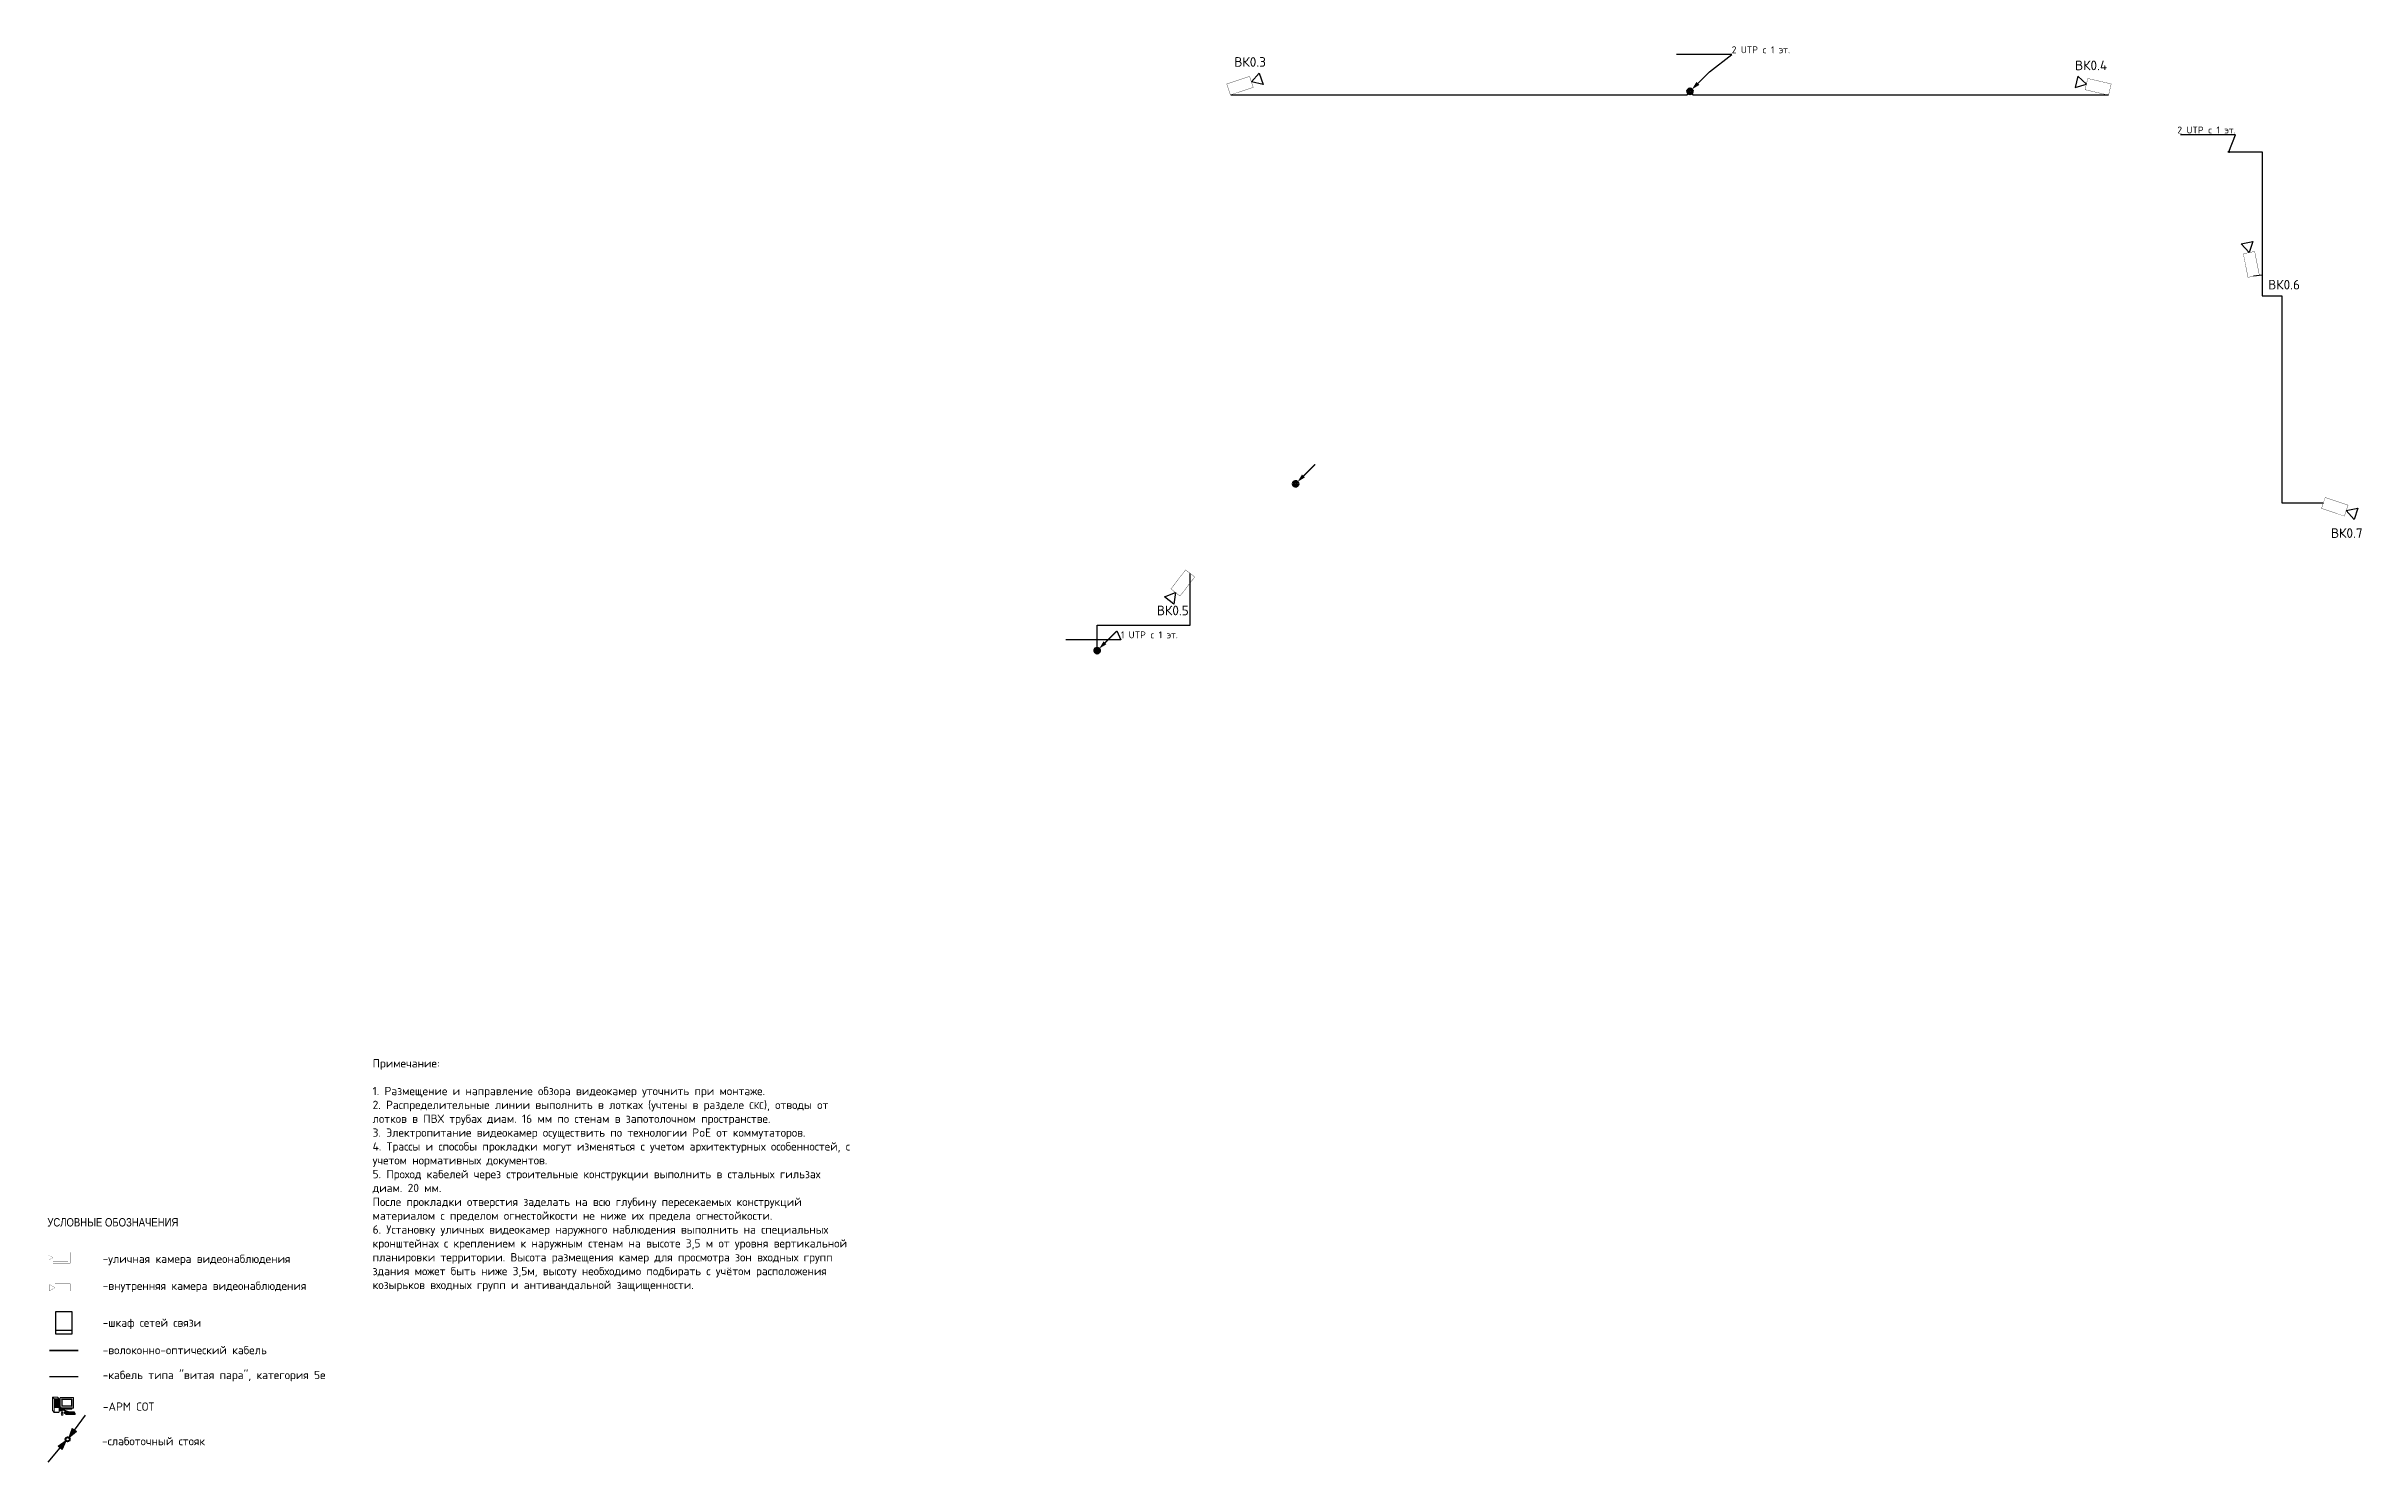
# Model space of a CAD drawing. Header units: millimetres. Extents: x -25459 to 1045457, y -66278 to 462905.
# Drawn here: x 142372 to 225948, y -66278 to -15100 of the extents above; entities that cross this region are included whole.
import ezdxf
from ezdxf import colors
from ezdxf.entities.mleader import LeaderData, LeaderLine
from ezdxf.math import Vec2, Vec3

# ---------------------------------------------------------------- set-up
doc = ezdxf.new("R2010")
doc.units = ezdxf.units.MM
for name, color, linetype, lineweight in [('2', 7, 'Continuous', 25), ('Линия 0.3', 7, 'Continuous', 30), ('ОК', 6, 'Continuous', 35), ('СКС', 94, 'Continuous', 30), ('СС-Рамка-0.15', 7, 'Continuous', 15), ('СС_СКК_Лоток', 170, 'Continuous', 30), ('СС_СКС_Оборудование', 6, 'Continuous', 30), ('ТСОН текст', 7, 'Continuous', 9), ('шкаф СКС', 94, 'Continuous', 50), ('Шлейф СКС', 94, 'Continuous', 30)]:
    doc.layers.add(name, color=color, linetype=linetype, lineweight=lineweight)
for name, color, linetype in [('_СОТ', 7, 'Continuous'), ('OBORUDOVANIE', 7, 'Continuous'), ('ПС ШПС', 1, 'Continuous'), ('СОТ_Кабель_UTP', 5, 'Continuous')]:
    doc.layers.add(name, color=color, linetype=linetype)
doc.styles.add('DEN', font='isocpeur.ttf', dxfattribs={"height": 300})
doc.styles.add('KOSTY_STYLE', font='isocpeur.ttf')

msp = doc.modelspace()

# ---------------------------------------------------------------- texts
at = {"layer": 'СКС', "color": 7, "lineweight": 25, "char_height": 300, "width": 11135.20083, "attachment_point": 5, "style": 'DEN'}
for s, insert in [('\\pxqc;{\\fArial Narrow|b0|i0|c204|p34;УСЛОВНЫЕ ОБОЗНАЧЕНИЯ}', (144772.229, -57563.979)), ('\\pxql;-уличная камера видеонаблюдения', (149967.997, -58921.279)), ('\\pxql;-внутренняя камера видеонаблюдения', (149973.201, -59894.944)), ('\\pxql;-шкаф сетей связи', (149973.201, -61227.103)), ('\\pxql;-волоконно-оптический кабель', (149973.201, -62175.735)), ('\\pxql;-кабель типа "витая пара", категория 5е ', (149973.201, -63116.209)), ('\\pxql;-АРМ СОТ', (149980.586, -64217.306)), ('\\pxql;-слаботочный стояк ', (149947.532, -65463.3))]:
    msp.add_mtext(s, dxfattribs=dict(at, insert=insert))
at = {"layer": 'ТСОН текст', "lineweight": 0, "insert": (154149.479, -55863.169), "char_height": 300, "width": 17257.07482, "attachment_point": 4, "style": 'KOSTY_STYLE'}
msp.add_mtext('Примечание:\\P{\\L\\P}1. Размещение и направление обзора видеокамер уточнить при монтаже. \\P\\pxt47.573;2. Распределительные линии выполнить в лотках (учтены в разделе {\\H0.83333x;СКС}), отводы от лотков в ПВХ трубах диам. 16 мм по стенам в запотолочном пространстве. \\P3. Электропитание видеокамер осуществить по технологии PoE от коммутаторов.\\P4. Трассы и способы прокладки могут изменяться с учетом архитектурных особенностей, с учетом нормативных документов.\\P\\ptz;5. Проход кабелей через строительные конструкции выполнить в стальных гильзах диам. 20 мм. \\PПосле прокладки отверстия заделать на всю глубину пересекаемых конструкций материалом с пределом огнестойкости не ниже их предела огнестойкости.\\P6. Установку уличных видеокамер наружного наблюдения выполнить на специальных кронштейнах с креплением к наружным стенам на высоте 3,5 м от уровня вертикальной планировки территории. Высота размещения камер для просмотра зон входных групп здания может быть ниже 3,5м, высоту необходимо подбирать с учётом расположения\\Pкозырьков входных групп и антивандальной защищенности.', dxfattribs=at)

# ---------------------------------------------------------------- blocks, each defined once
blk = doc.blocks.new('A$C188A10A7')
at = {"layer": 'СКС', "lineweight": 25, "ltscale": 10, "true_color": 0x000000}
h = blk.add_hatch(color=18, dxfattribs=at)
h.dxf.hatch_style = 1
h.paths.add_polyline_path([(-6, 199), (50, 199), (22, 299)])
at = {"layer": 'СКС', "color": 18, "lineweight": 30, "ltscale": 10, "true_color": 0x000000}
for p, q in [((-6, 199), (22, 299)), ((50, 199), (22, 299)), ((-6, 199), (50, 199)), ((22, 0), (22, 199))]:
    blk.add_line(p, q, dxfattribs=at)
blk = doc.blocks.new('Пульт')
at = {"layer": 'OBORUDOVANIE'}
for p, q in [((0.4, 0.8), (0, 0.5)), ((0, 0.5), (8.4, 0.5)), ((0, 0.5), (0, 0)), ((0, 0), (0, 0.5)), ((0, 0), (8.4, 0)), ((8.4, 0), (0, 0)), ((0.7, 1.2), (0.4, 0.8)), ((0.5, 0.7), (0.8, 1)), ((1.3, 0.7), (0.5, 0.7)), ((0.9, 1.7), (0.7, 1.2)), ((0.8, 1), (1, 1.3)), ((1.1, 2.1), (0.9, 1.7)), ((1, 1.3), (1.2, 1.7)), ((9.5, 2.1), (1.1, 2.1)), ((1.2, 1.7), (6.5, 1.7)), ((1.4, 0.8), (1.3, 0.7)), ((1.6, 1), (1.4, 0.8)), ((2.3, 1), (1.6, 1)), ((2, 0.7), (2.2, 0.8)), ((4, 0.7), (2, 0.7)), ((2.2, 0.8), (2.3, 1)), ((4.2, 0.8), (4, 0.7)), ((4.3, 1), (4.2, 0.8)), ((5, 1), (4.3, 1)), ((4.7, 0.7), (4.9, 0.8)), ((5.7, 0.7), (4.7, 0.7)), ((4.9, 0.8), (5, 1)), ((6.1, 0.9), (5.7, 0.7)), ((6.3, 1.3), (6.1, 0.9)), ((6.5, 1.7), (6.3, 1.3)), ((7, 0.7), (7.3, 1)), ((8.3, 0.7), (7, 0.7)), ((7.3, 1), (7.6, 1.3)), ((7.6, 1.3), (7.8, 1.7)), ((7.8, 1.7), (9.1, 1.7)), ((8.6, 1), (8.3, 0.7)), ((8.4, 0), (9.5, 1)), ((8.4, 0), (9.5, 1)), ((8.8, 0.8), (8.4, 0.5)), ((8.4, 0.5), (8.4, 0)), ((8.4, 0.5), (8.4, 0.5)), ((8.4, 0.5), (8.4, 0)), ((8.4, 0), (8.4, 0)), ((8.9, 1.3), (8.6, 1)), ((9.1, 1.2), (8.8, 0.8)), ((9.1, 1.7), (8.9, 1.3)), ((9.3, 1.7), (9.1, 1.2)), ((9.5, 2.1), (9.3, 1.7)), ((9.5, 1), (9.5, 2.1)), ((9.5, 1), (9.5, 2.1))]:
    blk.add_line(p, q, dxfattribs=at)
at = {"layer": 'OBORUDOVANIE', "color": 8}
for p, q in [((1.5, 1.7), (1.5, 1.9)), ((1.5, 1.9), (1.6, 1.9)), ((2.6, 1.7), (1.5, 1.7)), ((1.6, 1.9), (2.7, 1.9)), ((2.7, 1.9), (2.6, 1.7)), ((2.7, 1.9), (2.7, 1.9)), ((2.8, 1.7), (2.9, 1.9)), ((3.9, 1.7), (2.8, 1.7)), ((2.9, 1.9), (4, 1.9)), ((2.9, 1.9), (2.9, 1.9)), ((4, 1.9), (3.9, 1.7)), ((4, 1.9), (4, 1.9)), ((4.2, 1.7), (4.2, 1.9)), ((4.2, 1.9), (4.3, 1.9)), ((5.3, 1.7), (4.2, 1.7)), ((4.3, 1.9), (5.4, 1.9)), ((5.4, 1.9), (5.3, 1.9)), ((5.3, 1.9), (5.3, 1.7)), ((5.5, 1.7), (5.5, 1.9)), ((5.5, 1.9), (5.6, 1.9)), ((6.6, 1.7), (5.5, 1.7)), ((5.6, 1.9), (6.7, 1.9)), ((5.9, 0.7), (6.2, 0.8)), ((6.8, 0.7), (5.9, 0.7)), ((6.2, 0.8), (6.4, 1.1)), ((6.4, 1.1), (7.2, 1.1)), ((6.5, 1.3), (6.6, 1.4)), ((7.4, 1.3), (6.5, 1.3)), ((6.7, 1.9), (6.6, 1.9)), ((6.6, 1.9), (6.6, 1.7)), ((6.6, 1.4), (6.7, 1.7)), ((6.7, 1.7), (7.6, 1.7)), ((7, 0.8), (6.8, 0.7)), ((7.2, 1.1), (7, 0.8)), ((7.5, 1.4), (7.4, 1.3)), ((7.6, 1.7), (7.5, 1.4)), ((7.8, 1.8), (7.9, 1.9)), ((8.1, 1.8), (7.8, 1.8)), ((7.9, 1.9), (8.2, 1.9)), ((7.9, 1.9), (7.9, 1.9)), ((8.2, 1.9), (8.1, 1.8)), ((8.3, 1.8), (8.4, 1.9)), ((8.6, 1.8), (8.3, 1.8)), ((8.4, 1.9), (8.7, 1.9)), ((8.4, 1.9), (8.4, 1.9)), ((8.7, 1.9), (8.6, 1.8)), ((8.8, 1.9), (9.1, 1.9)), ((8.8, 1.8), (8.8, 1.9)), ((8.8, 1.9), (8.8, 1.9)), ((9.1, 1.8), (8.8, 1.8)), ((9.1, 1.9), (9.1, 1.8))]:
    blk.add_line(p, q, dxfattribs=at)
blk = doc.blocks.new('АРМ')
at = {"layer": 'СС-Рамка-0.15', "color": 7}
for p, q in [((443, 1164), (0, 1164)), ((0, 1164), (0, 0)), ((146, 1013), (0, 1164)), ((0, 0), (146, -146)), ((594, 1013), (146, 1013)), ((146, 1013), (146, -146)), ((538, 958), (202, 958)), ((202, 958), (202, 253)), ((202, 253), (538, 253)), ((499, 922), (241, 922)), ((241, 922), (241, 819)), ((241, 819), (499, 819)), ((499, 788), (241, 788)), ((241, 788), (241, 685)), ((241, 685), (499, 685)), ((499, 653), (241, 653)), ((241, 653), (241, 594)), ((241, 594), (499, 594)), ((499, 562), (241, 562)), ((241, 562), (241, 503)), ((241, 503), (499, 503)), ((499, 471), (241, 471)), ((241, 471), (241, 408)), ((241, 408), (499, 408)), ((499, 376), (241, 376)), ((241, 376), (241, 317)), ((241, 317), (499, 317)), ((329, 637), (257, 637)), ((257, 637), (257, 621)), ((257, 621), (329, 621)), ((257, 602), (257, 610)), ((257, 610), (297, 610)), ((297, 602), (257, 602)), ((261, 883), (261, 903)), ((261, 903), (479, 903)), ((479, 883), (261, 883)), ((261, 859), (261, 875)), ((261, 875), (293, 875)), ((293, 859), (261, 859)), ((305, 756), (269, 756)), ((269, 756), (269, 724)), ((269, 724), (483, 724)), ((269, 705), (269, 713)), ((269, 713), (309, 713)), ((309, 705), (269, 705)), ((277, 732), (277, 740)), ((277, 740), (471, 740)), ((471, 732), (277, 732)), ((293, 875), (293, 859)), ((297, 610), (297, 602)), ((344, 760), (305, 756)), ((309, 713), (309, 705)), ((340, 871), (321, 863)), ((321, 863), (340, 851)), ((356, 641), (329, 637)), ((329, 621), (356, 614)), ((340, 851), (340, 871)), ((384, 760), (344, 760)), ((372, 863), (352, 871)), ((352, 871), (352, 851)), ((352, 851), (372, 863)), ((384, 641), (356, 641)), ((356, 614), (384, 614)), ((424, 756), (384, 760)), ((412, 637), (384, 641)), ((384, 614), (412, 621)), ((400, 863), (400, 871)), ((400, 871), (435, 871)), ((435, 863), (400, 863)), ((483, 637), (412, 637)), ((412, 621), (483, 621)), ((483, 756), (424, 756)), ((435, 871), (435, 863)), ((594, 1013), (443, 1164)), ((475, 871), (459, 871)), ((483, 709), (463, 709)), ((471, 740), (471, 732)), ((479, 903), (479, 883)), ((483, 724), (483, 756)), ((483, 621), (483, 637)), ((499, 819), (499, 922)), ((499, 685), (499, 788)), ((499, 594), (499, 653)), ((499, 503), (499, 562)), ((499, 408), (499, 471)), ((499, 317), (499, 376)), ((538, 253), (538, 958)), ((594, -146), (594, 1013)), ((690, 193), (690, 1141)), ((690, 1141), (1856, 1141)), ((1856, 244), (690, 244)), ((835, 193), (690, 193)), ((835, 193), (690, 193)), ((726, 301), (783, 301)), ((726, 281), (726, 301)), ((726, 301), (783, 301)), ((726, 281), (726, 301)), ((783, 281), (726, 281)), ((783, 281), (726, 281)), ((783, 301), (783, 281)), ((783, 301), (783, 281)), ((799, 1027), (1747, 1027)), ((799, 991), (799, 1027)), ((799, 991), (799, 1027)), ((835, 991), (799, 991)), ((835, 991), (799, 991)), ((835, 374), (835, 991)), ((1711, 374), (835, 374)), ((1711, 193), (835, 193)), ((835, 120), (835, 193)), ((1711, 120), (835, 120)), ((871, 954), (871, 410)), ((1675, 954), (871, 954)), ((871, 410), (1675, 410)), ((1276, 193), (1276, 244)), ((1566, 193), (1566, 244)), ((1675, 410), (1675, 954)), ((1711, 338), (1711, 374)), ((1711, 338), (1711, 374)), ((1747, 338), (1711, 338)), ((1747, 338), (1711, 338)), ((1856, 193), (1711, 193)), ((1711, 193), (1711, 120)), ((1856, 193), (1711, 193)), ((1747, 1027), (1747, 338)), ((1856, 1141), (1856, 193)), ((8, -8), (8, -16)), ((8, -16), (8, -8)), ((8, -16), (166, -174)), ((146, -146), (594, -146)), ((166, -174), (166, -146)), ((166, -146), (166, -174)), ((166, -174), (574, -174)), ((574, -174), (574, -146)), ((574, -146), (594, -146)), ((574, -146), (574, -174)), ((786, -227), (782, -285)), ((786, -227), (782, -285)), ((782, -285), (786, -342)), ((782, -285), (786, -342)), ((853, -243), (784, -247)), ((796, -170), (786, -227)), ((796, -170), (786, -227)), ((786, -342), (796, -400)), ((786, -342), (796, -400)), ((909, -170), (796, -170)), ((909, -170), (796, -170)), ((796, -400), (824, -407)), ((796, -400), (824, -407)), ((824, -407), (853, -411)), ((824, -407), (853, -411)), ((847, -130), (856, -95)), ((847, -150), (847, -130)), ((847, -150), (847, -130)), ((847, -170), (847, -150)), ((847, -170), (847, -150)), ((857, -170), (847, -170)), ((857, -170), (847, -170)), ((853, -172), (853, -243)), ((923, -247), (853, -243)), ((853, -411), (881, -407)), ((853, -411), (881, -407)), ((857, -132), (855, -152)), ((857, -132), (855, -152)), ((855, -152), (857, -170)), ((855, -152), (857, -170)), ((856, -95), (858, -70)), ((856, -95), (858, -70)), ((864, -97), (857, -132)), ((866, -72), (864, -97)), ((866, -72), (864, -97)), ((881, -407), (909, -400)), ((881, -407), (909, -400)), ((921, -227), (909, -170)), ((921, -227), (909, -170)), ((909, -400), (921, -342)), ((909, -400), (921, -342)), ((925, -285), (921, -227)), ((925, -285), (921, -227)), ((921, -342), (925, -285)), ((921, -342), (925, -285))]:
    blk.add_line(p, q, dxfattribs=at)
at = {"layer": 'СС-Рамка-0.15', "color": 7, "linetype": 'ByBlock', "lineweight": -2}
for p, q in [((835, 156), (594, 156)), ((835, 146), (594, 146))]:
    blk.add_line(p, q, dxfattribs=at)
blk.add_arc((796, -119), 79.5, 38.11309, 82.82489, dxfattribs=at)
for points, knots in [([(1412, -127), (1354, -100), (1263, -58), (1145, -32), (1062, 0), (978, 13), (870, 42), (737, 7), (643, 45), (594, 66)], [0, 0, 0, 0, 5.1408558, 7.9483862, 9.6582409, 12.2036327, 14.7282795, 18.5195369, 22.6738814, 22.6738814, 22.6738814, 22.6738814]), ([(866, -72), (862, -63), (854, -46), (822, -37), (790, -28), (741, -17), (692, -19), (645, -7), (615, -10), (598, -6), (594, -5)], [0, 0, 0, 0, 0.7454021, 1.4216207, 2.5091544, 3.4818891, 5.3645317, 6.3629141, 7.3808622, 7.7330824, 7.7330824, 7.7330824, 7.7330824])]:
    blk.add_open_spline(points, degree=3, knots=knots, dxfattribs=at)
blk.add_spline([(806, -40), (747, -24), (696, -23), (651, -16), (627, -15), (594, -11)], degree=3, dxfattribs=at)
at = {"layer": 'СС-Рамка-0.15', "color": 7, "xscale": -98.4375, "yscale": 98.4375, "zscale": 98.4375}
blk.add_blockref('Пульт', (2009, -336), dxfattribs=at)
blk = doc.blocks.new('*U51')
at = {"color": 0}
blk.add_lwpolyline([(0.71, 0.71, 0, 1.5, 0), (2.83, 2.83, 2, 2, 0)], format="xyseb", dxfattribs=at)
at = {"color": 0, "const_width": 0.5}
blk.add_lwpolyline([(2.83, 2.83), (7.07, 7.07)], dxfattribs=at)
at = {"color": 0, "lineweight": 50, "ltscale": 100}
for radius in [1, 0.5]:
    blk.add_circle((0, 0), radius, dxfattribs=at)
blk = doc.blocks.new('камера внутренняя')
at = {"color": 0}
blk.add_wipeout([(1951939, -2424562), (1952808, -2424562), (1952808, -2424771), (1953178, -2424557), (1953178, -2424989), (1952808, -2424771), (1952808, -2424979), (1951939, -2424979)], dxfattribs=at)
at = {"layer": 'шкаф СКС', "color": 0, "lineweight": 25}
for p, q in [((1952808, -2424771), (1953178, -2424557)), ((1953178, -2424989), (1952808, -2424771)), ((1953178, -2424557), (1953178, -2424989))]:
    blk.add_line(p, q, dxfattribs=at)
at = {"layer": 'шкаф СКС', "color": 0, "lineweight": 25, "const_width": 10.8}
blk.add_lwpolyline([(1951939, -2424562), (1952808, -2424562), (1952808, -2424979), (1951939, -2424979), (1951939, -2424562)], dxfattribs=at)
blk = doc.blocks.new('_None')
blk = doc.blocks.new('_Small')
at = {"color": 0, "linetype": 'ByBlock', "lineweight": -2}
blk.add_circle((0, 0), 0.25, dxfattribs=at)

# ---------------------------------------------------------------- linework, layer by layer
at = {"layer": 'ОК', "color": 4, "ltscale": 100}
msp.add_line((142481.242, -62186.107), (143523.298, -62186.107), dxfattribs=at)
at = {"layer": 'ПС ШПС', "color": 7, "lineweight": 40}
msp.add_circle((143141.957, -65398.395), 73.777, dxfattribs=at)
at = {"layer": 'СС_СКС_Оборудование', "color": 7}
msp.add_line((143302.27, -61472.098), (142702.27, -61472.098), dxfattribs=at)
msp.add_lwpolyline([(143302.27, -61594.091), (143302.27, -60794.091), (142702.27, -60794.091), (142702.27, -61594.091)], close=True, dxfattribs=at)
at = {"layer": 'шкаф СКС', "color": 1, "lineweight": 25}
for points, const_width in [([(142611.575, -58837.745), (142456.537, -58926.701), (142456.537, -58746.247), (142611.575, -58837.745)], 5.383), ([(142614.752, -59037.896), (143231.09, -59037.896), (143231.09, -58643.948), (142608.398, -58643.948)], 6.729), ([(143154.842, -58707.488), (142611.575, -58707.488), (142611.575, -58968.002), (143154.842, -58968.002), (143154.842, -58707.488)], 6.729)]:
    msp.add_lwpolyline(points, dxfattribs=dict(at, const_width=const_width))
at = {"layer": 'шкаф СКС', "color": 6, "lineweight": 25, "const_width": 6.729}
for points in [[(142683.76, -59921.583), (142489.963, -60032.778), (142489.963, -59807.211), (142683.76, -59921.583)], [(143230.204, -59781.795), (142686.937, -59781.795), (142686.937, -60042.309), (143230.204, -60042.309), (143230.204, -59781.795)]]:
    msp.add_lwpolyline(points, dxfattribs=at)
at = {"layer": 'Шлейф СКС', "color": 5, "ltscale": 100}
msp.add_line((142481.242, -63124.978), (143523.298, -63124.978), dxfattribs=at)

# ---------------------------------------------------------------- block references
at = {"layer": '2', "lineweight": 25, "ltscale": 10, "xscale": -3.359999999999999, "yscale": 3.359999999999999, "zscale": 3.359999999999999}
for p, rotation in [((143709.739, -64479.406), 144.5175136559421), ((142500.264, -66264.447), 320.4075161257537)]:
    msp.add_blockref('A$C188A10A7', p, dxfattribs=dict(at, rotation=rotation))
at = {"layer": '_СОТ', "color": 6, "lineweight": 30}
for p, rotation in [((-2431008.946, 1670302.034, 0), 18.35005170320659), ((-1777584.604, -2408993.192, 0), 101.1957883836458), ((-856063.724, 2887626.764), 341.4793922759999), ((3295676.02, 36084.34), 232.4585117932354)]:
    msp.add_blockref('камера внутренняя', p, dxfattribs=dict(at, rotation=rotation))
at = {"layer": '_СОТ', "color": 6, "lineweight": 30, "xscale": -1, "rotation": 346.926577508292}
msp.add_blockref('камера внутренняя', (2666686.32, 1903734.153, 0), dxfattribs=at)
at = {"layer": 'Линия 0.3', "xscale": 0.4116, "yscale": 0.4116, "zscale": 0.4116}
msp.add_blockref('АРМ', (142590.595, -64355.578), dxfattribs=at)
at = {"layer": 'СС_СКК_Лоток', "color": 5, "xscale": 100, "yscale": 100, "zscale": 100}
for p in [(201703.121, -16724.758), (180305.054, -36918.443)]:
    msp.add_blockref('*U51', p, dxfattribs=at)
at = {"layer": 'СС_СКК_Лоток', "color": 8, "xscale": 100, "yscale": 100, "zscale": 100}
msp.add_blockref('*U51', (187465.744, -30897.896), dxfattribs=at)

msp.set_redraw_order([(e.dxf.handle, doc.entitydb.next_handle()) for e in msp.query("TEXT MTEXT ATTDEF DIMENSION ARC_DIMENSION")])  # texts and dimensions are drawn at this point

# ---------------------------------------------------------------- leaders
at = {"layer": '_СОТ'}
ml = msp.add_multileader_mtext('Standard', dxfattribs=at)
ml.set_content('2 UTP c 1 эт.', color=256, style='KOSTY_STYLE')
ml.set_leader_properties()
ml.set_arrow_properties(name='NONE')
ml.build(insert=Vec2(0, 0))
ml.multileader.update_dxf_attribs({"has_dogleg": 0, "text_left_attachment_type": 6, "text_right_attachment_type": 6, "dogleg_length": 100, "arrow_head_size": 100})
ctx = ml.context
ctx.base_point, ctx.char_height, ctx.arrow_head_size, ctx.landing_gap_size, ctx.plane_origin = Vec3(203208.823, -15400.823), 250, 100, 0, Vec3(205454.685, -16836.226)
ctx.left_attachment, ctx.right_attachment = 6, 6
notes = []
notes.append((ctx, [(1, (1, 1, 0), (203108.823, -15400.823), (1, 0), 100, [(0, [(202410.228, -16017.652)], 0, [])])]))
ctx.mtext.insert, ctx.mtext.width, ctx.mtext.flow_direction = Vec3(203208.823, -15100.823), 4343.14582, 5
ml = msp.add_multileader_mtext('Standard', dxfattribs=at)
ml.set_content('2 UTP c 1 эт.', color=256, style='KOSTY_STYLE')
ml.set_leader_properties()
ml.set_arrow_properties(name='SMALL')
ml.build(insert=Vec2(0, 0))
ml.multileader.update_dxf_attribs({"has_dogleg": 0, "text_left_attachment_type": 6, "text_right_attachment_type": 6, "dogleg_length": 100, "arrow_head_size": 100})
ctx = ml.context
ctx.base_point, ctx.char_height, ctx.arrow_head_size, ctx.landing_gap_size, ctx.plane_origin = Vec3(219323.519, -18297.926), 250, 100, 0, Vec3(224199.694, -19733.329)
ctx.left_attachment, ctx.right_attachment, ctx.text_align_type = 6, 6, 2
notes.append((ctx, [(0, (1, 1, 0), (221498.519, -18297.926), (-1, 0), 100, [(0, [(221155.237, -18914.754)], 0, [])])]))
ctx.mtext.insert, ctx.mtext.width, ctx.mtext.alignment, ctx.mtext.flow_direction = Vec3(221398.519, -17997.926), 4343.14582, 3, 5
ml = msp.add_multileader_mtext('Standard', dxfattribs=at)
ml.set_content('1 UTP c 1 эт.', color=256, style='KOSTY_STYLE')
ml.set_leader_properties()
ml.set_arrow_properties(name='NONE')
ml.build(insert=Vec2(0, 0))
ml.multileader.update_dxf_attribs({"has_dogleg": 0, "text_left_attachment_type": 6, "text_right_attachment_type": 6, "dogleg_length": 100, "arrow_head_size": 100})
ctx = ml.context
ctx.base_point, ctx.char_height, ctx.arrow_head_size, ctx.landing_gap_size, ctx.plane_origin = Vec3(181155.939, -36526.149), 250, 100, 0, Vec3(184056.618, -37029.911)
ctx.left_attachment, ctx.right_attachment = 6, 6
notes.append((ctx, [(1, (1, 1, 0), (181055.939, -36526.149), (1, 0), 100, [(0, [(181012.161, -36211.337)], 0, [])])]))
ctx.mtext.insert, ctx.mtext.width, ctx.mtext.flow_direction = Vec3(181155.939, -36226.149), 4343.14582, 5
for ctx, leaders in notes:
    for number, flags, end, landing, length, lines in leaders:
        leader = LeaderData()
        leader.index, (leader.has_last_leader_line, leader.has_dogleg_vector, leader.attachment_direction) = number, flags
        leader.last_leader_point, leader.dogleg_vector, leader.dogleg_length = Vec3(end), Vec3(landing), length
        for number, points, colour, breaks in lines:
            line = LeaderLine()
            line.index, line.vertices, line.color, line.breaks = number, Vec3.list(points), colors.encode_raw_color(colour), breaks
            leader.lines.append(line)
        ctx.leaders.append(leader)

# ---------------------------------------------------------------- next in the draw order: linework, layer by layer
at = {"layer": 'СОТ_Кабель_UTP', "ltscale": 100}
for points in [[(185124.086, -16851.397), (201603.121, -16851.397), (201703.121, -16724.758)], [(201703.121, -16724.758), (201803.121, -16851.397), (216810.719, -16851.397)], [(221155.237, -18914.754), (222353.978, -18914.754), (222353.978, -23361.44), (222048.346, -23401.905)], [(221155.237, -18914.754), (222353.978, -18914.754), (222353.978, -24113.055), (223059.74, -24113.055), (223059.74, -31588.675), (224565.233, -31588.675)], [(180305.054, -36918.443), (180305.054, -35995.273), (183659.425, -35995.273), (183659.425, -34132.712)]]:
    msp.add_lwpolyline(points, dxfattribs=at)

# ---------------------------------------------------------------- next in the draw order: texts
at = {"layer": '_СОТ', "color": 7, "lineweight": 25, "char_height": 347.4358, "width": 1248.59224, "style": 'KOSTY_STYLE'}
for s, insert, attachment_point in [('ВК0.3', (185253.514, -15491.412), 1), ('ВК0.4', (216759.346, -15615.303), 3), ('ВК0.6', (222570.967, -23532.73), 1), ('ВК0.7', (224839.143, -32502.506), 1), ('ВК0.5', (182458.679, -35296.532, 0), 1)]:
    msp.add_mtext(s, dxfattribs=dict(at, insert=insert, attachment_point=attachment_point))

doc.saveas('drawing.dxf')
